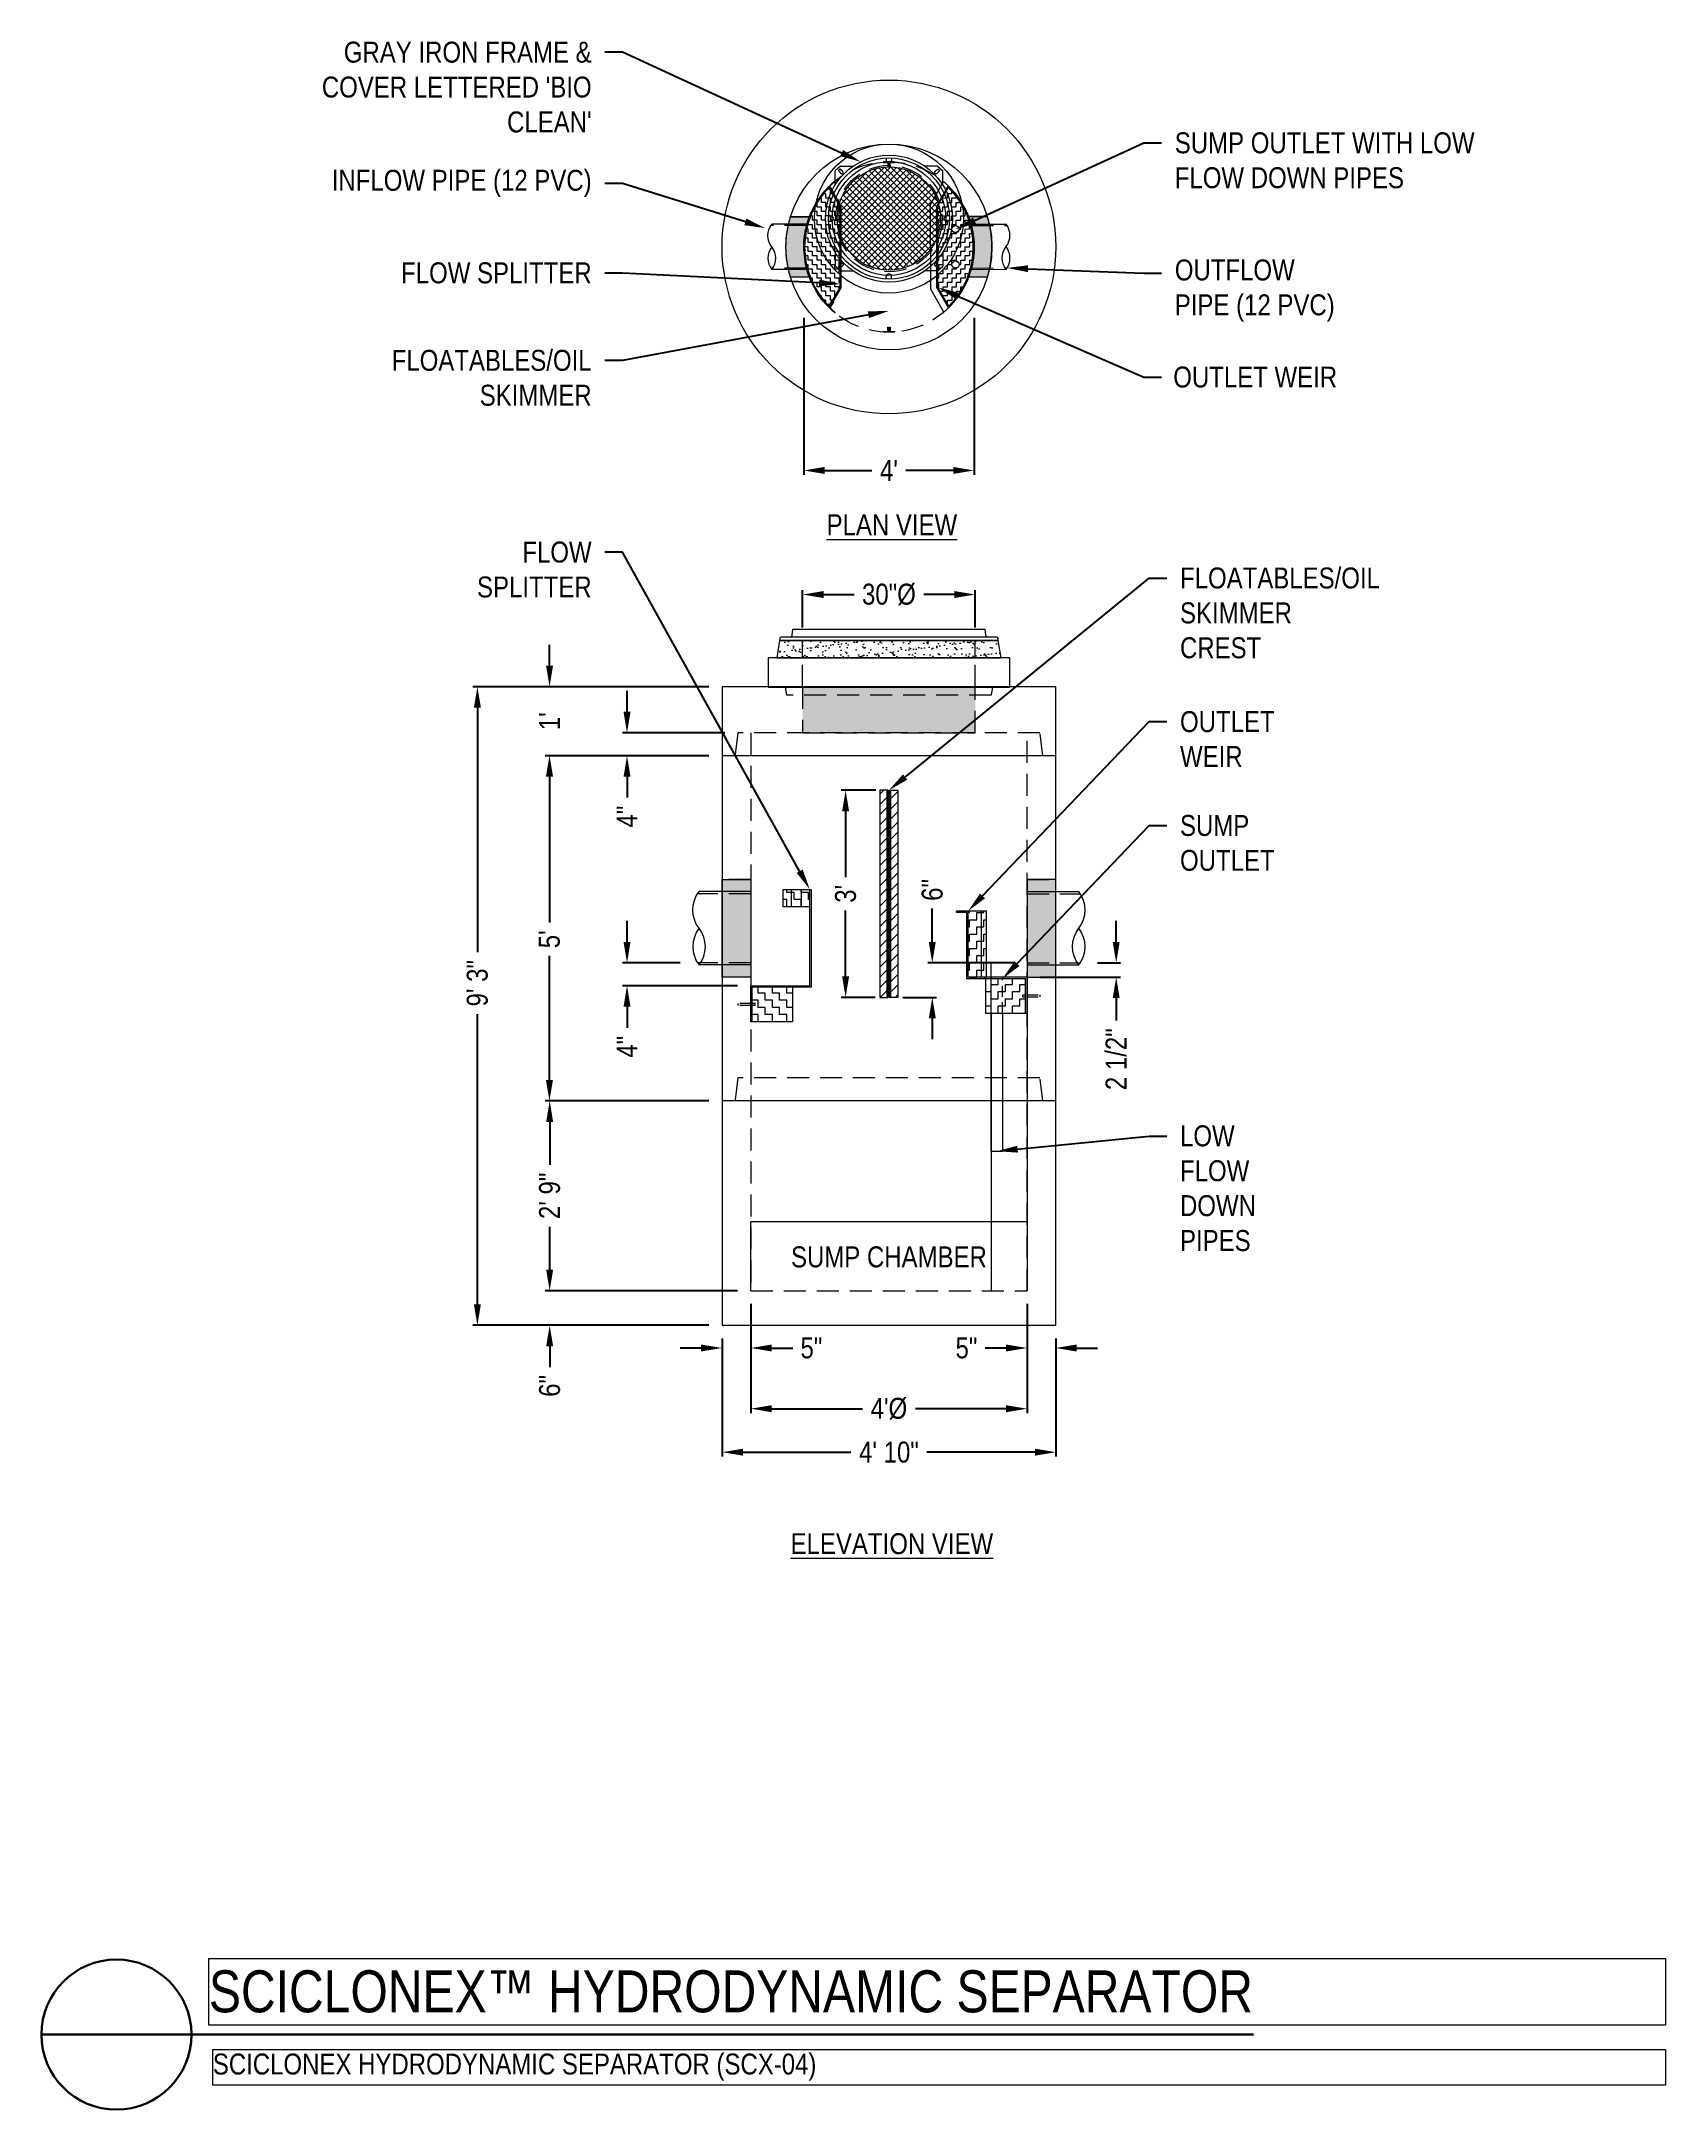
# Model space of a CAD drawing. Extents: x 16 to 201, y 6 to 241.
import ezdxf
from ezdxf import colors
from ezdxf.entities.mleader import LeaderData, LeaderLine
from ezdxf.math import Vec2, Vec3

# ---------------------------------------------------------------- set-up
doc = ezdxf.new("R2010")
doc.units = 0
doc.header["$LTSCALE"] = 10
doc.header["$MEASUREMENT"] = 0
doc.header["$PDMODE"] = 35
doc.linetypes.add('HIDDEN', pattern=[0.375, 0.25, -0.125])
doc.layers.get('0').update_dxf_attribs({"linetype": 'CONTINUOUS'})
doc.layers.get('Defpoints').update_dxf_attribs({"linetype": 'CONTINUOUS'})
for name, color, linetype, lineweight in [('CADdetails-1-ANNO', 41, 'CONTINUOUS', 5), ('CADdetails-2-HATCH', 8, 'CONTINUOUS', 5), ('CADdetails-3-FINE', 11, 'CONTINUOUS', 5), ('CADdetails-3-HIDDEN', 11, 'HIDDEN', 5), ('CADdetails-4-LIGHT', 3, 'CONTINUOUS', 13), ('CADdetails-5-MEDIUM', 4, 'CONTINUOUS', 18), ('CADdetails-6-HEAVY', 6, 'CONTINUOUS', 30)]:
    doc.layers.add(name, color=color, linetype=linetype, lineweight=lineweight)
doc.styles.add('CADdetails-DETAILTITLE', font='ARIALN.TTF', dxfattribs={"height": 4.77})
doc.styles.add('CADdetails-DIMENSIONS', font='ARIALN.TTF', dxfattribs={"height": 2.38})
doc.styles.add('CADdetails-NOTES', font='ARIALN.TTF', dxfattribs={"height": 2.38})
doc.dimstyles.new('CADdetails-DIM', dxfattribs={"dimtxt": 2.38, "dimasz": 2.38, "dimexe": 0.5, "dimexo": 1.5, "dimgap": 1, "dimtad": 1, "dimzin": 0, "dimdsep": 46, "dimtxsty": 'CADdetails-DIMENSIONS', "dimcen": 1, "dimclrd": 256, "dimclre": 256, "dimclrt": 256, "dimadec": 0, "dimazin": 0, "dimtfac": 1, "dimtofl": 0, "dimtmove": 0, "dimatfit": 3, "dimfxl": 1, "dimtolj": 1, "dimtzin": 0, "dimarcsym": 0})

msp = doc.modelspace()

# ---------------------------------------------------------------- texts
at = {"layer": 'CADdetails-1-ANNO', "char_height": 2.38, "attachment_point": 2, "style": 'CADdetails-NOTES'}
for s, insert in [('{\\LPLAN VIEW}', (112.9805511287522, 187.1511387510629)), ('{\\LELEVATION VIEW}', (112.9805511287522, 71.32338272534768))]:
    msp.add_mtext_dynamic_manual_height_columns(s, width=45.54414699758559, gutter_width=11.9, heights=[0], dxfattribs=dict(at, insert=insert))
at = {"layer": 'CADdetails-1-ANNO', "insert": (112.6450712873704, 103.9243438205437), "char_height": 2.38, "width": 45.54414699758559, "attachment_point": 2, "style": 'CADdetails-NOTES'}
msp.add_mtext('\\A1;SUMP CHAMBER', dxfattribs=at)

# ---------------------------------------------------------------- blocks, each defined once
blk = doc.blocks.new('*T2')
at = {"layer": 'Defpoints', "color": 8, "linetype": 'ByBlock', "lineweight": 0, "transparency": 16777216}
for p, q in [((0, 0), (165.2009069302456, 0)), ((0, 0), (0, -4)), ((165.2009069302456, 0), (165.2009069302456, -4)), ((0, -4), (165.2009069302456, -4))]:
    blk.add_line(p, q, dxfattribs=at)
at = {"layer": 'CADdetails-5-MEDIUM', "transparency": 16777216, "insert": (0.05999999999999517, -2), "char_height": 2.38, "width": 165.0809069302456, "attachment_point": 4, "style": 'CADdetails-NOTES'}
blk.add_mtext('SCICLONEX HYDRODYNAMIC SEPARATOR (SCX-04)', dxfattribs=at)
blk = doc.blocks.new('*T3')
at = {"layer": 'Defpoints', "color": 8, "linetype": 'ByBlock', "lineweight": 0, "transparency": 16777216}
for p, q in [((0, 0), (165.6523137842742, 0)), ((0, 0), (0, -7.557666929509107)), ((165.6523137842742, 0), (165.6523137842742, -7.557666929509107)), ((0, -7.557666929509107), (165.6523137842742, -7.557666929509107))]:
    blk.add_line(p, q, dxfattribs=at)
at = {"layer": 'CADdetails-6-HEAVY', "transparency": 16777216, "insert": (0.06000000000000938, -3.778833464754552), "char_height": 4.77, "width": 165.5323137842742, "attachment_point": 4, "style": 'CADdetails-DETAILTITLE'}
blk.add_mtext('SCICLONEX™ HYDRODYNAMIC SEPARATOR', dxfattribs=at)
blk = doc.blocks.new('*D6')
at = {"layer": 'CADdetails-1-ANNO', "lineweight": -2, "transparency": 16777216}
for p, q in [((96.94939471445876, 97.38004375448519), (96.94939471445876, 84.97332001512326)), ((128.3407478602829, 97.38004375448519), (128.3407478602829, 84.97332001512326)), ((99.32939471445876, 85.47332001512326), (109.6271040295264, 85.47332001512326)), ((125.9607478602829, 85.47332001512326), (115.6630385452153, 85.47332001512326))]:
    blk.add_line(p, q, dxfattribs=at)
at = {"layer": 'CADdetails-1-ANNO', "transparency": 16777216}
for points in [[(99.32939471445876, 85.86998668178992), (99.32939471445876, 85.0766533484566), (96.94939471445876, 85.47332001512326)], [(125.9607478602829, 85.86998668178992), (125.9607478602829, 85.0766533484566), (128.3407478602829, 85.47332001512326)]]:
    blk.add_solid(points, dxfattribs=at)
at = {"layer": 'Defpoints', "color": 0, "transparency": 16777216}
for p in [(96.94939471445876, 98.88004375448519), (128.3407478602829, 98.88004375448519), (128.3407478602829, 85.47332001512326)]:
    blk.add_point(p, dxfattribs=at)
at = {"layer": 'CADdetails-1-ANNO', "transparency": 16777216, "insert": (112.6450712873709, 85.47332001512326), "char_height": 2.38, "attachment_point": 5, "style": 'CADdetails-DIMENSIONS'}
blk.add_mtext("\\A1;4'%%C", dxfattribs=at)
blk = doc.blocks.new('*D18')
at = {"layer": 'CADdetails-1-ANNO', "lineweight": -2, "transparency": 16777216}
for p, q in [((117.5704072952758, 138.53727561515), (117.5704072952758, 142.3150791622169)), ((126.8407478602818, 136.15727561515), (117.0704072952758, 136.15727561515)), ((114.2268196028536, 132.2333564719215), (118.0704072952758, 132.2333564719215)), ((117.5704072952758, 129.8533564719215), (117.5704072952758, 127.4733564719215))]:
    blk.add_line(p, q, dxfattribs=at)
at = {"layer": 'CADdetails-1-ANNO', "transparency": 16777216}
for points in [[(117.1737406286091, 138.53727561515), (117.9670739619424, 138.53727561515), (117.5704072952758, 136.15727561515)], [(117.1737406286091, 129.8533564719215), (117.9670739619424, 129.8533564719215), (117.5704072952758, 132.2333564719215)]]:
    blk.add_solid(points, dxfattribs=at)
at = {"layer": 'Defpoints', "color": 0, "transparency": 16777216}
for p in [(128.3407478602818, 136.15727561515), (112.7268196028536, 132.2333564719215), (117.5704072952758, 132.2333564719215)]:
    blk.add_point(p, dxfattribs=at)
at = {"layer": 'CADdetails-1-ANNO', "transparency": 16777216, "insert": (117.5704072952758, 144.4441992167871), "char_height": 2.38, "attachment_point": 5, "rotation": 90, "style": 'CADdetails-DIMENSIONS'}
blk.add_mtext('\\A1;6"', dxfattribs=at)
blk = doc.blocks.new('*D7')
at = {"layer": 'CADdetails-1-ANNO', "lineweight": -2, "transparency": 16777216}
for p, q in [((82.87285752681397, 138.53727561515), (82.87285752681397, 140.9172756151499)), ((88.91962404850696, 136.15727561515), (82.37285752681397, 136.15727561515)), ((95.4493947144588, 133.5413295196648), (82.37285752681397, 133.5413295196648)), ((82.87285752681397, 131.1613295196648), (82.87285752681397, 128.7813295196648))]:
    blk.add_line(p, q, dxfattribs=at)
at = {"layer": 'CADdetails-1-ANNO', "transparency": 16777216}
for points in [[(82.47619086014731, 138.53727561515), (83.26952419348063, 138.53727561515), (82.87285752681397, 136.15727561515)], [(82.47619086014731, 131.1613295196648), (83.26952419348063, 131.1613295196648), (82.87285752681397, 133.5413295196648)]]:
    blk.add_solid(points, dxfattribs=at)
at = {"layer": 'Defpoints', "color": 0, "transparency": 16777216}
for p in [(90.41962404850696, 136.15727561515), (82.87285752681397, 133.5413295196648), (96.94939471445882, 133.5413295196648)]:
    blk.add_point(p, dxfattribs=at)
at = {"layer": 'CADdetails-1-ANNO', "transparency": 16777216, "insert": (82.872857526814, 126.6189284282595), "char_height": 2.38, "attachment_point": 5, "rotation": 90, "style": 'CADdetails-DIMENSIONS'}
blk.add_mtext('\\A1;4"', dxfattribs=at)
blk = doc.blocks.new('*D8')
at = {"layer": 'CADdetails-1-ANNO', "lineweight": -2, "transparency": 16777216}
for p, q in [((138.4775389802898, 138.53727561515), (138.4775389802898, 140.9172756151499)), ((129.8407478602818, 134.5223093054717), (138.9775389802898, 134.5223093054717)), ((136.3705185262336, 136.15727561515), (138.9775389802898, 136.15727561515)), ((138.4775389802898, 132.1423093054717), (138.4775389802898, 129.6160339042891))]:
    blk.add_line(p, q, dxfattribs=at)
at = {"layer": 'CADdetails-1-ANNO', "transparency": 16777216}
for points in [[(138.0808723136231, 138.53727561515), (138.8742056469565, 138.53727561515), (138.4775389802898, 136.15727561515)], [(138.0808723136231, 132.1423093054717), (138.8742056469565, 132.1423093054717), (138.4775389802898, 134.5223093054717)]]:
    blk.add_solid(points, dxfattribs=at)
at = {"layer": 'Defpoints', "color": 0, "transparency": 16777216}
for p in [(128.3407478602818, 134.5223093054717), (134.8705185262336, 136.15727561515), (138.4775389802898, 134.5223093054717)]:
    blk.add_point(p, dxfattribs=at)
at = {"layer": 'CADdetails-1-ANNO', "transparency": 16777216, "insert": (138.4775389802898, 125.2018865645892), "char_height": 2.38, "attachment_point": 5, "rotation": 90, "style": 'CADdetails-DIMENSIONS'}
blk.add_mtext('\\A1;2 1/2"', dxfattribs=at)
blk = doc.blocks.new('*D9')
at = {"layer": 'CADdetails-1-ANNO', "lineweight": -2, "transparency": 16777216}
for p, q in [((92.17946209510221, 167.548628760973), (65.36213932098232, 167.548628760973)), ((65.86213932098232, 165.168628760973), (65.86213932098234, 137.3609386139277)), ((65.86213932098234, 97.33612461125733), (65.86213932098234, 130.3168322019222)), ((92.17946209510221, 94.95612461125732), (65.36213932098235, 94.95612461125732))]:
    blk.add_line(p, q, dxfattribs=at)
at = {"layer": 'CADdetails-1-ANNO', "transparency": 16777216}
for points in [[(65.46547265431566, 165.168628760973), (66.25880598764898, 165.168628760973), (65.86213932098232, 167.548628760973)], [(65.46547265431568, 97.33612461125733), (66.258805987649, 97.33612461125733), (65.86213932098235, 94.95612461125732)]]:
    blk.add_solid(points, dxfattribs=at)
at = {"layer": 'Defpoints', "color": 0, "transparency": 16777216}
for p in [(93.67946209510221, 167.548628760973), (65.86213932098235, 94.95612461125732), (93.67946209510221, 94.95612461125732)]:
    blk.add_point(p, dxfattribs=at)
at = {"layer": 'CADdetails-1-ANNO', "transparency": 16777216, "insert": (65.86213932098237, 133.8388854079249), "char_height": 2.38, "attachment_point": 5, "rotation": 90, "style": 'CADdetails-DIMENSIONS'}
blk.add_mtext('\\A1;9\' 3"', dxfattribs=at)
blk = doc.blocks.new('*D10')
at = {"layer": 'CADdetails-1-ANNO', "lineweight": -2, "transparency": 16777216}
for p, q in [((92.17946209510221, 159.7007904745172), (73.55273944501224, 159.7007904745172)), ((74.05273944501224, 157.3207904745172), (74.05273944501224, 140.735412470728)), ((74.05273944501224, 122.8415990422385), (74.05273944501224, 136.9398599468535)), ((92.17946209510221, 120.4615990422385), (73.55273944501224, 120.4615990422385))]:
    blk.add_line(p, q, dxfattribs=at)
at = {"layer": 'CADdetails-1-ANNO', "transparency": 16777216}
for points in [[(73.65607277834557, 157.3207904745172), (74.4494061116789, 157.3207904745172), (74.05273944501224, 159.7007904745172)], [(73.65607277834557, 122.8415990422385), (74.4494061116789, 122.8415990422385), (74.05273944501224, 120.4615990422385)]]:
    blk.add_solid(points, dxfattribs=at)
at = {"layer": 'Defpoints', "color": 0, "transparency": 16777216}
for p in [(93.67946209510221, 159.7007904745172), (74.05273944501224, 120.4615990422385), (93.67946209510221, 120.4615990422385)]:
    blk.add_point(p, dxfattribs=at)
at = {"layer": 'CADdetails-1-ANNO', "transparency": 16777216, "insert": (74.05273944501226, 138.8376362087907), "char_height": 2.38, "attachment_point": 5, "rotation": 90, "style": 'CADdetails-DIMENSIONS'}
blk.add_mtext("\\A1;5'", dxfattribs=at)
blk = doc.blocks.new('*D11')
at = {"layer": 'CADdetails-1-ANNO', "lineweight": -2, "transparency": 16777216}
for p, q in [((92.17946209510221, 120.4615990422385), (73.57976647204042, 120.4615990422385)), ((74.07976647204042, 118.0815990422385), (74.07976647204042, 113.2091092564792)), ((74.07976647204042, 101.2600437544852), (74.07976647204042, 106.1325335402445)), ((95.4493947144588, 98.88004375448523), (73.57976647204042, 98.88004375448523))]:
    blk.add_line(p, q, dxfattribs=at)
at = {"layer": 'CADdetails-1-ANNO', "transparency": 16777216}
for points in [[(73.68309980537376, 118.0815990422385), (74.47643313870708, 118.0815990422385), (74.07976647204042, 120.4615990422385)], [(73.68309980537376, 101.2600437544852), (74.47643313870708, 101.2600437544852), (74.07976647204042, 98.88004375448523)]]:
    blk.add_solid(points, dxfattribs=at)
at = {"layer": 'Defpoints', "color": 0, "transparency": 16777216}
for p in [(74.07976647204042, 120.4615990422385), (93.67946209510221, 120.4615990422385), (96.94939471445882, 98.88004375448524)]:
    blk.add_point(p, dxfattribs=at)
at = {"layer": 'CADdetails-1-ANNO', "transparency": 16777216, "insert": (74.07976647204043, 109.6708213983618), "char_height": 2.38, "attachment_point": 5, "rotation": 90, "style": 'CADdetails-DIMENSIONS'}
blk.add_mtext('\\A1;2\' 9"', dxfattribs=at)
blk = doc.blocks.new('*D12')
at = {"layer": 'CADdetails-1-ANNO', "lineweight": -2, "transparency": 16777216}
for p, q in [((82.87285752681397, 164.6967365700025), (82.87285752681397, 167.0767365700025)), ((93.97969989548604, 162.3167365700025), (82.37285752681397, 162.3167365700025)), ((92.17946209510221, 159.7007904745172), (82.37285752681399, 159.7007904745172)), ((82.87285752681399, 157.3207904745172), (82.87285752681399, 154.9407904745172))]:
    blk.add_line(p, q, dxfattribs=at)
at = {"layer": 'CADdetails-1-ANNO', "transparency": 16777216}
for points in [[(82.47619086014731, 164.6967365700025), (83.26952419348063, 164.6967365700025), (82.87285752681397, 162.3167365700025)], [(82.47619086014733, 157.3207904745172), (83.26952419348065, 157.3207904745172), (82.87285752681399, 159.7007904745172)]]:
    blk.add_solid(points, dxfattribs=at)
at = {"layer": 'Defpoints', "color": 0, "transparency": 16777216}
for p in [(82.87285752681397, 162.3167365700025), (95.47969989548604, 162.3167365700025), (93.67946209510221, 159.7007904745172)]:
    blk.add_point(p, dxfattribs=at)
at = {"layer": 'CADdetails-1-ANNO', "transparency": 16777216, "insert": (82.87285752681402, 152.778389383112), "char_height": 2.38, "attachment_point": 5, "rotation": 90, "style": 'CADdetails-DIMENSIONS'}
blk.add_mtext('\\A1;4"', dxfattribs=at)
blk = doc.blocks.new('*D13')
at = {"layer": 'CADdetails-1-ANNO', "lineweight": -2, "transparency": 16777216}
for p, q in [((74.0797664720404, 101.2600437544852), (74.0797664720404, 103.6400437544852)), ((95.4493947144588, 98.88004375448523), (73.5797664720404, 98.88004375448523)), ((92.17946209510221, 94.95612461125732), (73.57976647204042, 94.95612461125732)), ((74.07976647204042, 92.57612461125733), (74.07976647204042, 90.19612461125733))]:
    blk.add_line(p, q, dxfattribs=at)
at = {"layer": 'CADdetails-1-ANNO', "transparency": 16777216}
for points in [[(73.68309980537374, 101.2600437544852), (74.47643313870707, 101.2600437544852), (74.0797664720404, 98.88004375448523)], [(73.68309980537376, 92.57612461125733), (74.47643313870708, 92.57612461125733), (74.07976647204042, 94.95612461125732)]]:
    blk.add_solid(points, dxfattribs=at)
at = {"layer": 'Defpoints', "color": 0, "transparency": 16777216}
for p in [(96.94939471445882, 98.88004375448524), (74.07976647204042, 94.95612461125732), (93.67946209510221, 94.95612461125732)]:
    blk.add_point(p, dxfattribs=at)
at = {"layer": 'CADdetails-1-ANNO', "transparency": 16777216, "insert": (74.07976647204042, 88.06700455668704), "char_height": 2.38, "attachment_point": 5, "rotation": 90, "style": 'CADdetails-DIMENSIONS'}
blk.add_mtext('\\A1;6"', dxfattribs=at)
blk = doc.blocks.new('*D14')
at = {"layer": 'CADdetails-1-ANNO', "lineweight": -2, "transparency": 16777216}
for p, q in [((74.06625295852574, 169.928628760973), (74.06625295852574, 172.308628760973)), ((92.17946209510221, 167.548628760973), (73.56625295852574, 167.548628760973)), ((92.17946209510221, 159.7007904745172), (73.56625295852575, 159.7007904745172)), ((74.06625295852575, 157.3207904745172), (74.06625295852575, 154.9407904745172))]:
    blk.add_line(p, q, dxfattribs=at)
at = {"layer": 'CADdetails-1-ANNO', "transparency": 16777216}
for points in [[(73.66958629185908, 169.928628760973), (74.4629196251924, 169.928628760973), (74.06625295852574, 167.548628760973)], [(73.66958629185909, 157.3207904745172), (74.46291962519241, 157.3207904745172), (74.06625295852575, 159.7007904745172)]]:
    blk.add_solid(points, dxfattribs=at)
at = {"layer": 'Defpoints', "color": 0, "transparency": 16777216}
for p in [(93.67946209510221, 167.548628760973), (74.06625295852575, 159.7007904745172), (93.67946209510221, 159.7007904745172)]:
    blk.add_point(p, dxfattribs=at)
at = {"layer": 'CADdetails-1-ANNO', "transparency": 16777216, "insert": (74.06625295852578, 163.6247096177451), "char_height": 2.38, "attachment_point": 5, "rotation": 90, "style": 'CADdetails-DIMENSIONS'}
blk.add_mtext("\\A1;1'", dxfattribs=at)
blk = doc.blocks.new('*D15')
at = {"layer": 'CADdetails-1-ANNO', "lineweight": -2, "transparency": 16777216}
for p, q in [((102.9605048913169, 209.4663621209095), (102.9605048913169, 191.6290096926016)), ((122.3296376834227, 209.4663621209083), (122.3296376834227, 191.6290096926016)), ((105.3405048913169, 192.1290096926016), (110.7083318603575, 192.1290096926016)), ((119.9496376834227, 192.1290096926016), (114.5818107143821, 192.1290096926016))]:
    blk.add_line(p, q, dxfattribs=at)
at = {"layer": 'CADdetails-1-ANNO', "transparency": 16777216}
for points in [[(105.3405048913169, 192.5256763592683), (105.3405048913169, 191.7323430259349), (102.9605048913169, 192.1290096926016)], [(119.9496376834227, 192.5256763592683), (119.9496376834227, 191.7323430259349), (122.3296376834227, 192.1290096926016)]]:
    blk.add_solid(points, dxfattribs=at)
at = {"layer": 'Defpoints', "color": 0, "transparency": 16777216}
for p in [(102.9605048913169, 210.9663621209095), (122.3296376834227, 210.9663621209083), (122.3296376834227, 192.1290096926016)]:
    blk.add_point(p, dxfattribs=at)
at = {"layer": 'CADdetails-1-ANNO', "transparency": 16777216, "insert": (112.6450712873698, 192.1290096926016), "char_height": 2.38, "attachment_point": 5, "style": 'CADdetails-DIMENSIONS'}
blk.add_mtext("\\A1;4'", dxfattribs=at)
blk = doc.blocks.new('*D16')
at = {"layer": 'CADdetails-1-ANNO', "lineweight": -2, "transparency": 16777216}
for p, q in [((111.1450712873697, 155.7768713312888), (107.2197352794651, 155.7768713312888)), ((107.7197352794651, 153.3968713312888), (107.7197352794651, 145.9028901635424)), ((107.7197352794651, 134.6133564719215), (107.7197352794651, 142.1073376396679)), ((111.0633229718859, 132.2333564719215), (107.2197352794651, 132.2333564719215))]:
    blk.add_line(p, q, dxfattribs=at)
at = {"layer": 'CADdetails-1-ANNO', "transparency": 16777216}
for points in [[(107.3230686127984, 153.3968713312888), (108.1164019461317, 153.3968713312888), (107.7197352794651, 155.7768713312888)], [(107.3230686127984, 134.6133564719215), (108.1164019461317, 134.6133564719215), (107.7197352794651, 132.2333564719215)]]:
    blk.add_solid(points, dxfattribs=at)
at = {"layer": 'Defpoints', "color": 0, "transparency": 16777216}
for p in [(112.6450712873697, 155.7768713312888), (107.7197352794651, 132.2333564719215), (112.5633229718859, 132.2333564719215)]:
    blk.add_point(p, dxfattribs=at)
at = {"layer": 'CADdetails-1-ANNO', "transparency": 16777216, "insert": (107.7197352794651, 144.0051139016051), "char_height": 2.38, "attachment_point": 5, "rotation": 90, "style": 'CADdetails-DIMENSIONS'}
blk.add_mtext("\\A1;3'", dxfattribs=at)
blk = doc.blocks.new('*D17')
at = {"layer": 'CADdetails-1-ANNO', "lineweight": -2, "transparency": 16777216}
for p, q in [((93.67946209510218, 93.4561246112573), (93.67946209510218, 80.02927762440522)), ((131.6106804796383, 93.4561246112573), (131.6106804796383, 80.02927762440522)), ((96.05946209510218, 80.52927762440522), (108.3258966625408, 80.52927762440522)), ((129.2306804796383, 80.52927762440522), (116.9642459121997, 80.52927762440522))]:
    blk.add_line(p, q, dxfattribs=at)
at = {"layer": 'CADdetails-1-ANNO', "transparency": 16777216}
for points in [[(96.05946209510218, 80.92594429107189), (96.05946209510218, 80.13261095773856), (93.67946209510218, 80.52927762440522)], [(129.2306804796383, 80.92594429107189), (129.2306804796383, 80.13261095773856), (131.6106804796383, 80.52927762440522)]]:
    blk.add_solid(points, dxfattribs=at)
at = {"layer": 'Defpoints', "color": 0, "transparency": 16777216}
for p in [(93.67946209510218, 94.9561246112573), (131.6106804796383, 94.9561246112573), (131.6106804796383, 80.52927762440522)]:
    blk.add_point(p, dxfattribs=at)
at = {"layer": 'CADdetails-1-ANNO', "transparency": 16777216, "insert": (112.6450712873703, 80.52927762440522), "char_height": 2.38, "attachment_point": 5, "style": 'CADdetails-DIMENSIONS'}
blk.add_mtext('\\A1;4\' 10"', dxfattribs=at)
blk = doc.blocks.new('*D4')
at = {"layer": 'CADdetails-1-ANNO', "lineweight": -2, "transparency": 16777216}
for p, q in [((91.29946209510219, 92.37336807440312), (88.91946209510218, 92.37336807440312)), ((93.67946209510218, 93.4561246112573), (93.67946209510218, 91.87336807440312)), ((96.94939471445876, 93.4561246112573), (96.94939471445876, 91.87336807440312)), ((99.32939471445876, 92.37336807440312), (101.7093947144588, 92.37336807440312))]:
    blk.add_line(p, q, dxfattribs=at)
at = {"layer": 'CADdetails-1-ANNO', "transparency": 16777216}
for points in [[(91.29946209510219, 92.77003474106978), (91.29946209510219, 91.97670140773646), (93.67946209510218, 92.37336807440312)], [(99.32939471445876, 92.77003474106978), (99.32939471445876, 91.97670140773646), (96.94939471445876, 92.37336807440312)]]:
    blk.add_solid(points, dxfattribs=at)
at = {"layer": 'Defpoints', "color": 0, "transparency": 16777216}
for p in [(93.67946209510218, 94.9561246112573), (96.94939471445876, 94.9561246112573), (96.94939471445876, 92.37336807440312)]:
    blk.add_point(p, dxfattribs=at)
at = {"layer": 'CADdetails-1-ANNO', "transparency": 16777216, "insert": (103.8328326407889, 92.37336807440312), "char_height": 2.38, "attachment_point": 5, "style": 'CADdetails-DIMENSIONS'}
blk.add_mtext('\\A1;5"', dxfattribs=at)
blk = doc.blocks.new('*D5')
at = {"layer": 'CADdetails-1-ANNO', "lineweight": -2, "transparency": 16777216}
for p, q in [((125.9607478602829, 92.37336807440312), (123.5807478602829, 92.37336807440312)), ((128.3407478602829, 93.4561246112573), (128.3407478602829, 91.87336807440312)), ((131.6106804796383, 93.4561246112573), (131.6106804796383, 91.87336807440312)), ((133.9906804796383, 92.37336807440312), (136.3706804796383, 92.37336807440312))]:
    blk.add_line(p, q, dxfattribs=at)
at = {"layer": 'CADdetails-1-ANNO', "transparency": 16777216}
for points in [[(125.9607478602829, 92.77003474106978), (125.9607478602829, 91.97670140773646), (128.3407478602829, 92.37336807440312)], [(133.9906804796383, 92.77003474106978), (133.9906804796383, 91.97670140773646), (131.6106804796383, 92.37336807440312)]]:
    blk.add_solid(points, dxfattribs=at)
at = {"layer": 'Defpoints', "color": 0, "transparency": 16777216}
for p in [(128.3407478602829, 94.9561246112573), (131.6106804796383, 94.9561246112573), (128.3407478602829, 92.37336807440312)]:
    blk.add_point(p, dxfattribs=at)
at = {"layer": 'CADdetails-1-ANNO', "transparency": 16777216, "insert": (121.4573099339528, 92.37336807440312), "char_height": 2.38, "attachment_point": 5, "style": 'CADdetails-DIMENSIONS'}
blk.add_mtext('\\A1;5"', dxfattribs=at)
blk = doc.blocks.new('*D19')
at = {"layer": 'CADdetails-1-ANNO', "lineweight": -2, "transparency": 16777216}
for p, q in [((102.8352734293005, 174.2805209519432), (102.8352734293005, 178.5232775789293)), ((105.2152734293005, 178.0232775789293), (108.6854942068791, 178.0232775789293)), ((120.0748691454399, 178.0232775789293), (116.6046483678613, 178.0232775789293)), ((122.4548691454399, 174.2805209519432), (122.4548691454399, 178.5232775789293))]:
    blk.add_line(p, q, dxfattribs=at)
at = {"layer": 'CADdetails-1-ANNO', "transparency": 16777216}
for points in [[(105.2152734293005, 178.419944245596), (105.2152734293005, 177.6266109122626), (102.8352734293005, 178.0232775789293)], [(120.0748691454399, 178.419944245596), (120.0748691454399, 177.6266109122626), (122.4548691454399, 178.0232775789293)]]:
    blk.add_solid(points, dxfattribs=at)
at = {"layer": 'Defpoints', "color": 0, "transparency": 16777216}
for p in [(122.4548691454399, 178.0232775789293), (102.8352734293005, 172.7805209519432), (122.4548691454399, 172.7805209519432)]:
    blk.add_point(p, dxfattribs=at)
at = {"layer": 'CADdetails-1-ANNO', "transparency": 16777216, "insert": (112.6450712873702, 178.0232775789293), "char_height": 2.38, "attachment_point": 5, "style": 'CADdetails-DIMENSIONS'}
blk.add_mtext('\\A1;30"%%C', dxfattribs=at)

# ---------------------------------------------------------------- dimensions: what is measured, and where the dimension line sits
at = {"layer": 'CADdetails-1-ANNO'}
for base, p1, p2, angle, text, picture, middle in [((122.3296376834227, 192.1290096926016), (102.9605048913169, 210.9663621209095), (122.3296376834227, 210.9663621209083), 180, "4'", '*D15', (112.6450712873698, 192.1290096926016)), ((74.06625295852575, 159.7007904745172), (93.67946209510218, 167.5486287609729), (93.67946209510218, 159.7007904745172), 90, "1'", '*D14', (74.06625295852578, 163.6247096177451)), ((65.86213932098235, 94.95612461125732), (93.67946209510218, 167.5486287609729), (93.67946209510218, 94.9561246112573), 90, '9\' 3"', '*D9', (65.86213932098237, 133.8388854079249)), ((82.87285752681397, 162.3167365700025), (93.67946209510218, 159.7007904745172), (95.47969989548601, 162.3167365700024), 90, '4"', '*D12', (82.87285752681402, 152.778389383112)), ((74.05273944501224, 120.4615990422385), (93.67946209510218, 159.7007904745172), (93.67946209510218, 120.4615990422385), 90, "5'", '*D10', (74.05273944501226, 138.8376362087907)), ((117.5704072952758, 132.2333564719215), (128.3407478602817, 136.15727561515), (112.7268196028536, 132.2333564719215), 90, '6"', '*D18', (117.5704072952758, 144.4441992167871)), ((82.87285752681397, 133.5413295196648), (90.41962404850693, 136.1572756151499), (96.94939471445876, 133.5413295196647), 270, '4"', '*D7', (82.872857526814, 126.6189284282595)), ((138.4775389802898, 134.5223093054717), (134.8705185262335, 136.1572756151499), (128.3407478602817, 134.5223093054716), 270, '2 1/2"', '*D8', (138.4775389802898, 125.2018865645892)), ((74.07976647204042, 94.95612461125732), (96.94939471445876, 98.88004375448519), (93.67946209510218, 94.9561246112573), 90, '6"', '*D13', (74.07976647204042, 88.06700455668704))]:
    dim = msp.add_linear_dim(base=base, p1=p1, p2=p2, angle=angle, text=text, dimstyle='CADdetails-DIM', override={"dimtad": 0}, dxfattribs=at)
    dim.commit()
    dim.dimension.update_dxf_attribs({"geometry": picture, "text_midpoint": middle, "dimtype": 160})
for base, p1, p2, text, picture, middle in [((122.4548691454399, 178.0232775789293), (102.8352734293005, 172.7805209519432), (122.4548691454399, 172.7805209519432), '30"%%C', '*D19', (112.6450712873702, 178.0232775789293)), ((131.6106804796383, 80.52927762440522), (93.67946209510218, 94.9561246112573), (131.6106804796383, 94.9561246112573), '4\' 10"', '*D17', (112.6450712873703, 80.52927762440522))]:
    dim = msp.add_linear_dim(base=base, p1=p1, p2=p2, text=text, dimstyle='CADdetails-DIM', override={"dimtad": 0}, dxfattribs=at)
    dim.commit()
    dim.dimension.update_dxf_attribs({"geometry": picture, "text_midpoint": middle, "dimtype": 160})
for base, p1, p2, angle, text, override, picture, middle in [((107.7197352794651, 132.2333564719215), (112.6450712873696, 155.7768713312887), (112.5633229718858, 132.2333564719215), 90, "3'", {"dimtad": 0, "dimtxsty": 'CADdetails-DIMENSIONS'}, '*D16', (107.7197352794651, 144.0051139016051)), ((74.07976647204042, 120.4615990422385), (96.94939471445876, 98.88004375448519), (93.67946209510218, 120.4615990422385), 270, '2\' 9"', {"dimtad": 0}, '*D11', (74.07976647204043, 109.6708213983618)), ((128.3407478602829, 85.47332001512326), (96.94939471445876, 98.88004375448519), (128.3407478602829, 98.88004375448519), 180, "4'%%C", {"dimtad": 0}, '*D6', (112.6450712873709, 85.47332001512326))]:
    dim = msp.add_linear_dim(base=base, p1=p1, p2=p2, angle=angle, text=text, dimstyle='CADdetails-DIM', override=override, dxfattribs=at)
    dim.commit()
    dim.dimension.update_dxf_attribs({"geometry": picture, "text_midpoint": middle})
for base, p1, p2, picture, middle in [((96.94939471445876, 92.37336807440312), (93.67946209510218, 94.9561246112573), (96.94939471445876, 94.9561246112573), '*D4', (103.8328326407889, 92.37336807440312)), ((128.3407478602829, 92.37336807440312), (131.6106804796383, 94.9561246112573), (128.3407478602829, 94.9561246112573), '*D5', (121.4573099339528, 92.37336807440312))]:
    dim = msp.add_linear_dim(base=base, p1=p1, p2=p2, text='5"', dimstyle='CADdetails-DIM', override={"dimtad": 0}, dxfattribs=at)
    dim.commit()
    dim.dimension.update_dxf_attribs({"geometry": picture, "text_midpoint": middle})

# ---------------------------------------------------------------- hatches: boundary and pattern name
at = {"layer": 'CADdetails-2-HATCH'}
h = msp.add_hatch(dxfattribs=at)
h.set_pattern_fill('ANSI37', color=256, scale=4.035235998354909)
h.set_pattern_definition([(45, (239.8191092409424, -292.6906955470872), (-0.3566678422656031, 0.3566678422656031), []), (135, (239.8191092409424, -292.6906955470872), (-0.3566678422656031, -0.3566678422656031), [])])
edge = h.paths.add_edge_path()
edge.add_arc((112.6450712873702, 220.7634392076065), 5.876312422604338, 0, 360)
h = msp.add_hatch(dxfattribs=at)
h.set_pattern_fill('ZIGZAG', color=256, scale=4.035235998354909, angle=90)
h.set_pattern_definition([(90, (102.9605048913184, 217.5352504089225), (-0.5044044997943636, 0.5044044997943636), [0.5044044997943636, -0.5044044997943636]), (180, (102.9605048913184, 218.0396549087169), (-0.5044044997943636, -0.5044044997943636), [0.5044044997943636, -0.5044044997943636])])
h.paths.add_polyline_path([(107.0966217896322, 222.1487408513549), (106.22207444987, 223.6635012774472, 0.001481579942215983), (106.185869506156, 223.6253291794861), (105.8184798362228, 224.2616667539865, 0.4098904830606848), (105.8184798362228, 210.8088340638587), (106.185869506156, 211.4451716383589, 0.001481579942215852), (106.22207444987, 211.4069995403979), (107.0966217896322, 212.9217599664901)])
h = msp.add_hatch(dxfattribs=at)
h.set_pattern_fill('ZIGZAG', color=256, scale=4.035235998354909, angle=0.1440565112110546)
h.set_pattern_definition([(0.1440565112110546, (122.329607072919, 217.5595999053357), (0.503134702559122, 0.5056711084354617), [0.504404499794364, -0.504404499794364]), (90.14405651121093, (122.8340099784163, 217.5608681082739), (-0.5056711084354616, 0.503134702559122), [0.5044044997943639, -0.5044044997943639])])
h.paths.add_polyline_path([(119.4178371863047, 224.315860246265), (118.1819037436007, 222.1626765015802), (118.2051027520817, 212.9357247809053), (119.4518478526424, 210.7887831497944, 0.4130802171704735)])
h.paths.add_polyline_path([(120.6095656579131, 219.5718850749846, -1), (119.8025184582421, 219.5718850749846, -1)], flags=16)
h.paths.add_polyline_path([(120.6197112814185, 215.5366618310063, -1), (119.8126640817475, 215.5366618310063, -1)], flags=16)
h = msp.add_hatch(color=256, dxfattribs=at)
h.dxf.hatch_style = 1
edge = h.paths.add_edge_path()
edge.add_arc((112.6450712873702, 217.5352504089225), 11.7021843952293, 162.9561533849017, 197.0438466150983, ccw=False)
edge.add_line((101.456838249437, 220.9652010075242), (103.5882360139047, 220.9652010075242))
edge.add_arc((112.6450712873702, 217.5352504089225), 9.684566396051833, 159.2576200455129, 200.7423799544871)
edge.add_line((103.5882360139047, 214.1052998103208), (101.456838249437, 214.1052998103208))
h = msp.add_hatch(color=256, dxfattribs=at)
h.dxf.hatch_style = 1
edge = h.paths.add_edge_path()
edge.add_arc((112.6450712873706, 217.5352504089218), 11.70218439522919, 343.1002098961127, 377.1879031263093)
edge.add_line((123.8246451821044, 220.9933202682699), (121.6932541544545, 220.9879613848571))
edge.add_arc((112.6450712873706, 217.5352504089218), 9.684566396051757, -20.598323443276513, 20.886436465697784, ccw=False)
edge.add_line((121.7105017144136, 214.128081870094), (123.8418927420635, 214.1334407535068))
h = msp.add_hatch(dxfattribs=at)
h.set_pattern_fill('AR-SAND', color=256, scale=0.6539865238713118)
h.set_pattern_definition([(37.50000000000001, (112.6450712873704, 162.9707230938737), (-0.04119680729708335, 1.260116778809535), [0, -0.9940595162843939, 0, -1.11177709058123, 0, -1.062728101290882]), (7.499999999999999, (112.6450712873704, 162.9707230938737), (1.157410115506464, 1.845645495056699), [0, -0.5362689495744758, 0, -0.8959615377036972, 0, -0.3433429250324388]), (327.5, (111.8406678630086, 162.9707230938737), (2.036606811008996, 0.003700944751041355), [0, -0.326993261935656, 0, -1.177175742968362, 0, -1.536868331097583]), (317.5, (111.8406678630086, 162.9707230938737), (1.965966288441304, 0.5739879917981396), [0, -0.163496630967828, 0, -0.771704098168148, 0, -0.8828818072262713])])
h.paths.add_polyline_path([(99.89233407187962, 170.8185613803293), (125.3978085028608, 170.8185613803294), (125.0708152409252, 172.7805209519432), (100.2193273338152, 172.7805209519432)])
h = msp.add_hatch(color=256, dxfattribs=at)
h.dxf.hatch_style = 1
h.paths.add_polyline_path([(122.4548691454399, 162.3167365700024), (122.4548691454399, 167.5486287609729), (102.8352734293005, 167.5486287609729), (102.8352734293005, 162.3167365700024)])
h = msp.add_hatch(dxfattribs=at)
h.set_pattern_fill('ANSI31', color=256, scale=6.539865238713118)
h.set_pattern_definition([(45, (112.5633229718858, 140.0811947583772), (-0.5780478822925282, 0.5780478822925282), [])])
h.paths.add_polyline_path([(111.6232173438208, 155.7768713312887), (111.6232173438208, 132.2333564719215), (112.5633229718858, 132.2333564719215), (112.5633229718858, 155.7768713312887)])
h = msp.add_hatch(dxfattribs=at)
h.set_pattern_fill('ANSI31', color=256, scale=6.539865238713118)
h.set_pattern_definition([(45, (-233.1642647187836, 23.82686240214629), (-0.5780478822925282, 0.5780478822925282), [])])
h.paths.add_polyline_path([(113.6669252309186, 155.7768713312887), (113.6669252309186, 132.2333564719215), (112.7268196028536, 132.2333564719215), (112.7268196028536, 155.7768713312887)])
h = msp.add_hatch(color=256, dxfattribs=at)
h.dxf.hatch_style = 1
h.paths.add_polyline_path([(96.94939471445876, 134.5223093054716), (93.67946209510218, 134.5223093054716), (93.67946209510218, 145.640080211284), (96.94939471445876, 145.640080211284)])
h = msp.add_hatch(dxfattribs=at)
h.set_pattern_fill('ZIGZAG', color=256, scale=6.539865238713118, angle=90)
h.set_pattern_definition([(90, (96.94939471445876, 133.5413295196647), (-0.8174831548391398, 0.8174831548391398), [0.8174831548391398, -0.8174831548391398]), (180, (96.94939471445876, 134.3588126745038), (-0.8174831548391398, -0.8174831548391397), [0.8174831548391398, -0.8174831548391398])])
h.paths.add_polyline_path([(101.676515842248, 133.3778328886969), (97.1128913454266, 133.3778328886969), (97.1128913454266, 131.5384957903088), (97.4398846073622, 131.5384957903088), (97.4398846073622, 131.2932508438571), (97.1128913454266, 131.2932508438571), (97.1128913454266, 129.453913745469), (101.6765158422479, 129.453913745469)])
h.paths.add_polyline_path([(101.5562804840429, 144.4956037945091), (100.6291557303518, 144.4956037945091), (100.6291557303518, 142.5336442228952), (101.5562804840429, 142.5336442228952)])
h.paths.add_polyline_path([(102.671526490947, 144.4956037945091), (101.5562804840429, 144.4956037945091), (101.5562804840429, 142.5336442228952), (102.671526490947, 142.5336442228952)])
h.paths.add_polyline_path([(103.6527565841397, 144.4956037945092), (102.671526490947, 144.4956037945091), (102.671526490947, 142.5336442228952), (103.6527565841397, 142.5336442228952)])
h = msp.add_hatch(color=256, dxfattribs=at)
h.dxf.hatch_style = 1
h.paths.add_polyline_path([(128.3407478602817, 134.5223093054717), (131.6106804796383, 134.5223093054717), (131.6106804796383, 145.640080211284), (128.3407478602817, 145.640080211284)])
h = msp.add_hatch(dxfattribs=at)
h.set_pattern_fill('ZIGZAG', color=256, scale=6.539865238713118)
h.set_pattern_definition([(0, (128.3407478602817, 134.5223093054716), (0.8174831548391398, 0.8174831548391398), [0.8174831548391398, -0.8174831548391398]), (90, (129.1582310151209, 134.5223093054716), (-0.8174831548391397, 0.8174831548391398), [0.8174831548391398, -0.8174831548391398])])
h.paths.add_polyline_path([(123.1233951095157, 142.0431543299917), (121.6373859906009, 142.0431543299917), (121.6373859906009, 134.5223093054716), (123.1233951095156, 134.5223093054716)])
h.paths.add_polyline_path([(123.7338620906977, 142.0431543299917), (123.1233951095157, 142.0431543299917), (123.1233951095156, 134.5223093054716), (123.7338620906977, 134.5223093054716)])
h.paths.add_polyline_path([(128.177251229314, 134.3588126745038), (123.6136267324925, 134.3588126745038), (123.6136267324926, 130.4348935312759), (128.177251229314, 130.4348935312759), (128.177251229314, 132.274230629664), (127.8502579673783, 132.274230629664), (127.8502579673783, 132.5194755761158), (128.177251229314, 132.5194755761158)])
at = {"layer": 'CADdetails-3-FINE'}
h = msp.add_hatch(color=256, dxfattribs=at)
h.dxf.hatch_style = 1
h.paths.add_polyline_path([(112.5189701624216, 227.1441561300052), (112.5189701624216, 226.6397516302108), (112.5946308373907, 226.6397516302108), (112.5946308373907, 227.1441561300052), (112.6955117373496, 227.1441561300052), (112.6955117373496, 226.6397516302108), (112.7711724123187, 226.6397516302108), (112.7711724123187, 227.1441561300052), (113.2755769121131, 227.1441561300052), (113.2755769121131, 227.2198168049744), (112.0145656626272, 227.2198168049744), (112.0145656626272, 227.1441561300052)])
h = msp.add_hatch(color=256, dxfattribs=at)
h.dxf.hatch_style = 1
h.paths.add_polyline_path([(112.5189701624227, 207.92634468784), (112.5189701624227, 208.4307491876343), (112.5946308373918, 208.4307491876343), (112.5946308373918, 207.92634468784), (112.6955117373508, 207.92634468784), (112.6955117373508, 208.4307491876343), (112.7711724123199, 208.4307491876343), (112.7711724123199, 207.92634468784), (113.2755769121143, 207.92634468784), (113.2755769121143, 207.8506840128708), (112.0145656626284, 207.8506840128708), (112.0145656626284, 207.92634468784)])

# ---------------------------------------------------------------- linework, layer by layer
msp.add_line((98.91135428607264, 167.5486287609729), (126.3787882886678, 167.5486287609729))
at = {"layer": 'CADdetails-1-ANNO'}
msp.add_circle((120.2111387842856, 219.5528684081), 0.403523599835491, dxfattribs=at)
at = {"layer": 'CADdetails-2-HATCH'}
msp.add_lwpolyline([(99.89233407187962, 170.8185613803293), (125.3978085028608, 170.8185613803294), (125.0708152409252, 172.7805209519432), (100.2193273338152, 172.7805209519432)], close=True, dxfattribs=at)
at = {"layer": 'CADdetails-3-FINE'}
for p, q in [((105.230995730912, 223.7660055736409), (105.2578363876588, 223.7195161924469)), ((105.7923226207218, 224.3069723802186), (106.185869506156, 223.6253291794861)), ((106.22207444987, 223.6635012774472), (105.803051429998, 224.3892704374065)), ((107.0966217896322, 222.1487408513549), (105.8552785944229, 224.2988103350873)), ((105.8772392042096, 224.4625352430893), (106.2949700404132, 223.7390042108964)), ((107.1975026895911, 222.1757718070307), (105.8772392042096, 224.4625352430894)), ((106.3316590454919, 223.7763378899799), (105.9405494361661, 224.4537596046606)), ((106.5167511453625, 224.9689624683076), (106.4911819448962, 225.013249622624)), ((117.37431539248, 222.3768943387798), (118.8589976474449, 224.9634362891439)), ((118.0809551997105, 222.1894537312302), (119.3954649993063, 224.4795294221394)), ((118.1819037436007, 222.1626765015802), (119.4178371863047, 224.315860246265)), ((107.0966217896322, 212.9217599664901), (107.0966217896322, 222.1487408513549)), ((107.1975026895911, 212.8947290108144), (107.1975026895911, 222.1757718070307)), ((117.3986018056111, 212.7174486943035), (117.37431539248, 222.3768943387798)), ((118.1042901337729, 212.90844027008), (118.0809551997105, 222.1894537312302)), ((118.2051027520817, 212.9357247809053), (118.1819037436007, 222.1626765015802)), ((105.8552785944229, 210.7716904827578), (107.0966217896322, 212.9217599664901)), ((105.8772392042096, 210.6079655747557), (107.1975026895911, 212.8947290108144)), ((118.8962717150982, 210.138405169774), (117.3986018056111, 212.7174486943035)), ((119.4302989588916, 210.6250035446519), (118.1042901337729, 212.90844027008)), ((119.4518478526424, 210.7887831497943), (118.2051027520817, 212.9357247809053)), ((105.230995730912, 211.3044952442042), (105.2578363876588, 211.3509846253982)), ((105.7923226207218, 210.7635284376265), (106.185869506156, 211.4451716383589)), ((106.22207444987, 211.4069995403979), (105.803051429998, 210.6812303804386)), ((105.8772392042096, 210.6079655747557), (106.2949700404132, 211.3314966069487)), ((106.3316590454919, 211.2941629278652), (105.9405494361661, 210.6167412131846)), ((106.5167511453625, 210.1015383495375), (106.4911819448962, 210.0572511952211)), ((112.6450712873696, 155.7768713312887), (112.6450712873703, 132.2333564719221)), ((100.6291557303518, 142.5336442228952), (100.6291557303518, 144.4956037945091)), ((100.6291557303518, 144.4956037945091), (103.8162532151075, 144.4956037945092)), ((101.5562804840429, 142.5336442228952), (101.5562804840429, 144.4956037945092)), ((102.671526490947, 144.4956037945092), (102.671526490947, 142.5336442228952)), ((103.6527565841397, 133.5413295196647), (103.6527565841397, 144.4956037945092)), ((103.8162532151075, 144.4956037945092), (103.8162532151075, 133.3778328886969)), ((103.6527565841397, 142.5336442228952), (100.6291557303518, 142.5336442228952)), ((123.7338620906977, 142.0431543299917), (120.3294129428582, 142.0431543299918)), ((121.473889359633, 141.8796576990239), (120.3294129428582, 141.8796576990239)), ((121.473889359633, 141.8796576990239), (121.473889359633, 134.3588126745038)), ((123.7338620906977, 142.0431543299918), (121.6373859906009, 142.0431543299917)), ((121.6373859906009, 134.5223093054716), (121.6373859906009, 142.0431543299917)), ((123.1233951095157, 142.0431543299917), (123.1233951095156, 134.5223093054716)), ((123.7338620906977, 134.5223093054717), (123.7338620906977, 142.0431543299917)), ((121.473889359633, 134.3588126745038), (128.177251229314, 134.3588126745038)), ((128.3407478602817, 134.5223093054716), (121.6373859906009, 134.5223093054716)), ((123.6136267324925, 134.3588126745038), (123.6136267324926, 130.4348935312759)), ((128.177251229314, 130.4348935312759), (128.177251229314, 134.3588126745038)), ((128.3407478602817, 130.4348935312759), (128.3407478602817, 134.5223093054716)), ((96.94939471445876, 129.453913745469), (96.94939471445876, 133.5413295196647)), ((96.94939471445876, 133.5413295196647), (103.6527565841397, 133.5413295196647)), ((103.8162532151075, 133.3778328886969), (97.1128913454266, 133.3778328886969)), ((97.1128913454266, 129.453913745469), (97.1128913454266, 133.3778328886969)), ((101.676515842248, 133.3778328886969), (101.6765158422479, 129.453913745469)), ((127.8502579673783, 132.5194755761158), (128.177251229314, 132.5194755761158)), ((127.8502579673783, 132.274230629664), (127.8502579673783, 132.5194755761158)), ((127.8502579673783, 132.274230629664), (128.177251229314, 132.274230629664)), ((129.8122175389922, 132.5194755761158), (129.8122175389922, 132.274230629664)), ((95.47792503574836, 131.5384957903088), (95.47792503574836, 131.2932508438571)), ((101.6765158422479, 129.453913745469), (96.94939471445876, 129.453913745469)), ((97.4398846073622, 131.5384957903088), (97.1128913454266, 131.5384957903088)), ((97.4398846073622, 131.2932508438571), (97.1128913454266, 131.2932508438571)), ((97.4398846073622, 131.2932508438571), (97.4398846073622, 131.5384957903088)), ((123.6136267324926, 130.4348935312759), (128.3407478602817, 130.4348935312759))]:
    msp.add_line(p, q, dxfattribs=at)
for points in [[(112.5189701624216, 227.1441561300052), (112.5189701624216, 226.6397516302108), (112.5946308373907, 226.6397516302108), (112.5946308373907, 227.1441561300052), (112.6955117373496, 227.1441561300052), (112.6955117373496, 226.6397516302108), (112.7711724123187, 226.6397516302108), (112.7711724123187, 227.1441561300052), (113.2755769121131, 227.1441561300052), (113.2755769121131, 227.2198168049744), (112.0145656626272, 227.2198168049744), (112.0145656626272, 227.1441561300052)], [(112.5189701624227, 207.92634468784), (112.5189701624227, 208.4307491876343), (112.5946308373918, 208.4307491876343), (112.5946308373918, 207.92634468784), (112.6955117373508, 207.92634468784), (112.6955117373508, 208.4307491876343), (112.7711724123199, 208.4307491876343), (112.7711724123199, 207.92634468784), (113.2755769121143, 207.92634468784), (113.2755769121143, 207.8506840128708), (112.0145656626284, 207.8506840128708), (112.0145656626284, 207.92634468784)]]:
    msp.add_lwpolyline(points, close=True, dxfattribs=at)
msp.add_lwpolyline([(120.3294129428582, 141.8796576990239), (120.3294129428582, 142.0431543299917)], dxfattribs=at)
for centre in [(120.2060420580776, 219.5718850749846), (120.216187681583, 215.5366618310063)]:
    msp.add_circle(centre, 0.403523599835491, dxfattribs=at)
for centre, radius, start, end in [((112.6450712873702, 217.5352504089225), 9.684566396051771, 134.3329332689765, 225.6670667310235), ((112.6450712873702, 217.5352504089225), 9.583685496092897, 135.1108969114086, 224.8891030885914), ((112.6450712873699, 217.5352504089225), 9.684566396051688, 134.9497987018182, 139.9564599663001), ((112.6450712873702, 217.5352504089224), 9.634125946072384, 135.3407422617338, 140.0654225959823), ((112.6450712873703, 217.5352504089225), 9.684566396051892, 129.4520780431141, 134.3329332689765), ((112.6450712873702, 217.5352504089224), 9.634125946072425, 129.50202286815, 134.1000854764176), ((112.6450712873711, 217.5352504089223), 8.877519196381636, 136.3452524497439, 136.6848053120986), ((112.6450712873736, 217.5352504089232), 8.877519196382776, 135.3300695208846, 135.667899310363), ((112.645071287371, 217.5352504089229), 9.684566396051764, 310.2017241943654, 50.08638882805662), ((112.6450712873709, 217.5352504089229), 9.583685496092906, 315.2549534226181, 45.03315959980056), ((112.6450712873699, 217.5352504089226), 9.684566396051688, 220.0435400336998, 225.0502012981817), ((112.6450712873703, 217.5352504089227), 9.634125946072489, 219.9345774040175, 224.6592577382662), ((112.6450712873702, 217.5352504089226), 9.684566396051794, 225.6670667310235, 230.5479219568859), ((112.6450712873702, 217.5352504089227), 9.634125946072425, 225.8999145235824, 230.4979771318498), ((112.6450712873692, 217.5352504089228), 8.877519196380234, 223.3151946879101, 223.654747550262), ((112.6450712873697, 217.5352504089219), 8.87751919638001, 224.332100689652, 224.6699304791337)]:
    msp.add_arc(centre, radius, start, end, dxfattribs=at)
at = {"layer": 'CADdetails-3-HIDDEN'}
for p, q in [((103.2680301955831, 219.9563920079355), (99.22159493638421, 219.9563920079355)), ((103.5882360139047, 220.9652010075242), (101.456838249437, 220.9652010075242)), ((121.6932541544545, 220.9879613848571), (123.8246451821044, 220.9933202682699)), ((122.0159953665616, 219.9799606538326), (126.0624178359857, 219.9901344351667)), ((103.2680301955831, 215.1141088099096), (99.22159493638448, 215.1141088099096)), ((103.5882360139047, 214.1052998103208), (101.456838249437, 214.1052998103208)), ((121.7105017144136, 214.128081870094), (123.8418927420635, 214.1334407535068)), ((122.028170114768, 215.1376927610587), (126.0745925841921, 215.1478665423927)), ((102.8352734293005, 170.8185613803293), (102.8352734293005, 172.7805209519432)), ((122.45486914544, 170.8185613803293), (122.45486914544, 172.7805209519432)), ((102.8352734293005, 167.5486287609729), (102.8352734293005, 170.8185613803293)), ((122.4548691454399, 167.5486287609729), (122.4548691454399, 170.8185613803293)), ((96.94939471445876, 162.3167365700024), (96.94939471445876, 98.88004375448519)), ((128.3407478602817, 98.88004375448519), (128.3407478602817, 162.3167365700024)), ((96.94939471445876, 144.0051139016057), (90.88978202887591, 144.0051139016057)), ((96.94939471445876, 145.640080211284), (93.67946209510218, 145.640080211284)), ((128.3407478602817, 145.640080211284), (131.6106804796383, 145.640080211284)), ((128.3407478602817, 144.0051139016057), (134.4003605458646, 144.0051139016057)), ((96.94939471445876, 136.1572756151499), (90.88978202887604, 136.1572756151499)), ((96.94939471445876, 134.5223093054716), (93.67946209510218, 134.5223093054716)), ((128.3407478602817, 136.15727561515), (134.4003605458644, 136.15727561515)), ((128.3407478602817, 134.5223093054717), (131.6106804796383, 134.5223093054717)), ((96.94939471445876, 98.88004375448519), (128.3407478602817, 98.88004375448519))]:
    msp.add_line(p, q, dxfattribs=at)
at = {"layer": 'CADdetails-3-HIDDEN', "ltscale": 0.5}
for p, q in [((124.253332086086, 130.4348935312759), (124.253332086086, 134.3588126745038)), ((125.5613051338287, 130.4348935312759), (125.5613051338287, 134.3588126745038)), ((128.3407478602817, 132.5194755761158), (129.8122175389922, 132.5194755761158)), ((128.3407478602817, 132.274230629664), (129.8122175389922, 132.274230629664)), ((96.94939471445876, 131.5384957903088), (95.47792503574836, 131.5384957903088)), ((96.94939471445876, 131.2932508438571), (95.47792503574836, 131.2932508438571))]:
    msp.add_line(p, q, dxfattribs=at)
at = {"layer": 'CADdetails-3-HIDDEN'}
for points in [[(124.4168287170538, 167.5486287609729), (124.253332086086, 166.5676489751659), (101.0368104886544, 166.5676489751659), (100.8733138576866, 167.5486287609729)], [(130.1392108009278, 159.7007904745172), (129.8104426792543, 162.3167365700024), (95.47969989548601, 162.3167365700024), (95.15093177381242, 159.7007904745172)], [(130.1392108009278, 120.4615990422385), (129.8104426792543, 123.0775451377237), (95.47969989548601, 123.0775451377237), (95.15093177381242, 120.4615990422385)]]:
    msp.add_lwpolyline(points, dxfattribs=at)
msp.add_lwpolyline([(122.4548691454399, 162.3167365700024), (122.4548691454399, 167.5486287609729), (102.8352734293005, 167.5486287609729), (102.8352734293005, 162.3167365700024)], close=True, dxfattribs=at)
for centre, radius in [((112.6450712873702, 217.5352504089225), 9.684566396051785), ((112.6450712873702, 220.7634392076065), 6.052853791072391)]:
    msp.add_circle(centre, radius, dxfattribs=at)
at = {"layer": 'CADdetails-4-LIGHT'}
for p, q in [((107.1356222372265, 226.7247058336861), (106.5269128157925, 226.1883964435737)), ((112.3424283078442, 227.6419058414449), (112.3424283078442, 227.3459178454764)), ((112.9477137075975, 227.6419058414449), (112.9477137075975, 227.3459178454764)), ((118.1545201423104, 226.7247058336861), (118.7632295637451, 226.1883964435737)), ((105.766604764288, 221.0660819074831), (106.0625927602565, 221.0660819074831)), ((119.5235380056552, 221.0660819074831), (119.2275500096866, 221.0660819074831)), ((103.308409107779, 220.1077133578738), (99.32879249279901, 220.1077133578738)), ((105.766604764288, 220.4607965077299), (106.0625927602565, 220.4607965077299)), ((119.5235380056552, 220.4607965077299), (119.2275500096866, 220.4607965077299)), ((121.9752361211119, 220.1311800024877), (125.9548401575144, 220.1411857845257)), ((103.308409107779, 214.9627874599713), (99.32879249279901, 214.9627874599713)), ((107.1356222372265, 214.802172217431), (106.5269128157925, 215.3384816075418)), ((112.3424283078442, 213.8849726000777), (112.3424283078442, 214.1809605960463)), ((112.9477137075975, 213.8849726000777), (112.9477137075975, 214.1809605960463)), ((118.1545201423104, 214.802172217431), (118.7632295637451, 215.3384816075418)), ((121.9881717910813, 214.9862703664153), (125.9677758274837, 214.9962761484532)), ((112.4407004986599, 132.2333564719215), (112.4407004986599, 155.7768713312887)), ((112.8494420760795, 132.2333564719215), (112.8494420760795, 155.7768713312887)), ((96.94939471445876, 144.2503588480574), (91.06351599961694, 144.2503588480574)), ((128.3407478602817, 144.2503588480574), (134.2266265751236, 144.2503588480574)), ((96.94939471445876, 135.9120306686982), (91.06351599961694, 135.9120306686982)), ((124.253332086086, 134.5223093054716), (124.253332086086, 134.3588126745038)), ((125.5613051338287, 134.5223093054716), (125.5613051338287, 134.3588126745038)), ((128.3407478602817, 135.9120306686982), (134.2266265751236, 135.9120306686982)), ((124.253332086086, 130.4348935312759), (124.253332086086, 114.7392169583645)), ((125.5613051338287, 130.4348935312759), (125.5613051338287, 114.7392169583645))]:
    msp.add_line(p, q, dxfattribs=at)
at = {"layer": 'CADdetails-4-LIGHT', "flags": 128}
for points in [[(106.5269128157925, 224.5838161406962), (106.5269128157925, 226.1883964435737)], [(107.3988500505756, 226.1121923717718), (107.1867704117932, 226.3198693471954), (107.1622293720241, 226.3393526588485), (107.1340717840587, 226.3534010182746), (107.1015359849983, 226.3616103216956), (107.0810731509397, 226.3630025985683), (107.0498061876711, 226.3597315501204), (107.0239109386049, 226.3517705563659), (106.9995448352409, 226.3391149020384), (106.9731351532087, 226.3176286103173), (106.9507446180646, 226.2883315839188), (106.9366038235795, 226.2561030118517), (106.9300019018351, 226.2119313494645), (106.9318811462021, 226.1881770229465), (106.9446063747847, 226.1471290245689), (106.9618571928104, 226.1191408454602), (106.9753758900868, 226.1039933517321), (107.1953110028341, 225.8886239779124), (107.2119619735426, 225.8745239466625), (107.2382250010011, 225.8591546096379), (107.2657699659938, 225.8496579774625), (107.2848704041876, 225.8463551455829), (107.3010082636869, 225.8454907265395), (107.3198681936957, 225.8466725986156), (107.3403034598985, 225.8506907658021), (107.359677625235, 225.8573483688316), (107.3770523751509, 225.8660253316785), (107.3999812270804, 225.8824266400846), (107.4166566224988, 225.8993612585161), (107.4312885251094, 225.9200794561403), (107.4411305807443, 225.9400973090948), (107.4480679832055, 225.9619793036673), (107.4511594070951, 225.979913959572), (107.4520795127915, 225.9965619756433), (107.4507086409227, 226.0168676241538), (107.4478738914651, 226.0319598524628), (107.4437153747923, 226.046132155651), (107.4357034852557, 226.0649704516726), (107.4228812170861, 226.0858340627477), (107.4134224258967, 226.097485602415), (107.3014973061126, 226.2075241237279)], [(107.1356222372265, 226.7247058336861), (108.5842287607598, 226.7247058336861)], [(118.1545201423104, 226.7247058336861), (116.7059136187778, 226.7247058336861)], [(117.8912923289621, 226.1121923717718), (118.1033719677444, 226.3198693471954), (118.1279130075135, 226.3393526588485), (118.1560705954788, 226.3534010182746), (118.1886063945393, 226.3616103216956), (118.2090692285972, 226.3630025985683), (118.2403361918665, 226.3597315501204), (118.2662314409327, 226.3517705563659), (118.2905975442967, 226.3391149020384), (118.3170072263288, 226.3176286103173), (118.3393977614723, 226.2883315839188), (118.3535385559581, 226.2561030118517), (118.3601404777025, 226.2119313494645), (118.3582612333354, 226.1881770229465), (118.3455360047529, 226.1471290245689), (118.3282851867264, 226.1191408454602), (118.3147664894508, 226.1039933517321), (118.0948313767035, 225.8886239779124), (118.078180405995, 225.8745239466625), (118.0519173785364, 225.8591546096379), (118.0243724135436, 225.8496579774625), (118.00527197535, 225.8463551455829), (117.9891341158506, 225.8454907265395), (117.970274185842, 225.8466725986156), (117.9498389196391, 225.8506907658021), (117.9304647543026, 225.8573483688316), (117.9130900043866, 225.8660253316785), (117.8901611524572, 225.8824266400846), (117.8734857570387, 225.8993612585161), (117.8588538544274, 225.9200794561403), (117.8490117987932, 225.9400973090948), (117.8420743963313, 225.9619793036673), (117.8389829724417, 225.979913959572), (117.8380628667461, 225.9965619756433), (117.8394337386148, 226.0168676241538), (117.8422684880718, 226.0319598524628), (117.8464270047452, 226.046132155651), (117.8544388942818, 226.0649704516726), (117.8672611624514, 226.0858340627477), (117.8767199536408, 226.097485602415), (117.9886450734249, 226.2075241237279)], [(118.7632295637451, 224.5838161406962), (118.7632295637451, 226.1883964435737)], [(106.5269128157925, 216.9430619104208), (106.5269128157925, 215.3384816075418)], [(118.7632295637451, 216.9430619104208), (118.7632295637451, 215.3384816075418)], [(107.3988500505756, 215.4146856793438), (107.1867704117932, 215.2070087039202), (107.1622293720241, 215.1875253922671), (107.1340717840587, 215.173477032841), (107.1015359849983, 215.1652677294199), (107.0810731509397, 215.1638754525473), (107.0498061876711, 215.1671465009952), (107.0239109386049, 215.1751074947496), (106.9995448352409, 215.1877631490786), (106.9731351532087, 215.2092494407983), (106.9507446180646, 215.2385464671968), (106.9366038235795, 215.2707750392638), (106.9300019018351, 215.3149467016525), (106.9318811462021, 215.3387010281706), (106.9446063747847, 215.3797490265481), (106.9618571928104, 215.4077372056568), (106.9753758900868, 215.4228846993834), (107.1953110028341, 215.6382540732032), (107.2119619735426, 215.6523541044532), (107.2382250010011, 215.6677234414777), (107.2657699659938, 215.6772200736531), (107.2848704041876, 215.6805229055327), (107.3010082636869, 215.6813873245761), (107.3198681936957, 215.6802054525014), (107.3403034598985, 215.6761872853134), (107.359677625235, 215.669529682284), (107.3770523751509, 215.6608527194371), (107.3999812270804, 215.644451411031), (107.4166566224988, 215.6275167925994), (107.4312885251094, 215.6067985949752), (107.4411305807443, 215.5867807420207), (107.4480679832055, 215.5648987474482), (107.4511594070951, 215.5469640915436), (107.4520795127915, 215.5303160754723), (107.4507086409227, 215.5100104269617), (107.4478738914651, 215.4949181986528), (107.4437153747923, 215.4807458954646), (107.4357034852557, 215.461907599443), (107.4228812170861, 215.4410439883678), (107.4134224258967, 215.4293924487007), (107.3014973061126, 215.3193539273892)], [(107.1356222372265, 214.802172217431), (108.5842287607598, 214.802172217431)], [(118.1545201423104, 214.802172217431), (116.7059136187778, 214.802172217431)], [(117.8912923289621, 215.4146856793438), (118.1033719677444, 215.2070087039202), (118.1279130075135, 215.1875253922671), (118.1560705954788, 215.173477032841), (118.1886063945393, 215.1652677294199), (118.2090692285972, 215.1638754525473), (118.2403361918665, 215.1671465009952), (118.2662314409327, 215.1751074947496), (118.2905975442967, 215.1877631490786), (118.3170072263288, 215.2092494407983), (118.3393977614723, 215.2385464671968), (118.3535385559581, 215.2707750392638), (118.3601404777025, 215.3149467016525), (118.3582612333354, 215.3387010281706), (118.3455360047529, 215.3797490265481), (118.3282851867264, 215.4077372056568), (118.3147664894508, 215.4228846993834), (118.0948313767035, 215.6382540732032), (118.078180405995, 215.6523541044532), (118.0519173785364, 215.6677234414777), (118.0243724135436, 215.6772200736531), (118.00527197535, 215.6805229055327), (117.9891341158506, 215.6813873245761), (117.970274185842, 215.6802054525014), (117.9498389196391, 215.6761872853134), (117.9304647543026, 215.669529682284), (117.9130900043866, 215.6608527194371), (117.8901611524572, 215.644451411031), (117.8734857570387, 215.6275167925994), (117.8588538544274, 215.6067985949752), (117.8490117987932, 215.5867807420207), (117.8420743963313, 215.5648987474482), (117.8389829724417, 215.5469640915436), (117.8380628667461, 215.5303160754723), (117.8394337386148, 215.5100104269617), (117.8422684880718, 215.4949181986528), (117.8464270047452, 215.4807458954646), (117.8544388942818, 215.461907599443), (117.8672611624514, 215.4410439883678), (117.8767199536408, 215.4293924487007), (117.9886450734249, 215.3193539273892)]]:
    msp.add_lwpolyline(points, dxfattribs=at)
at = {"layer": 'CADdetails-4-LIGHT'}
for points in [[(99.32879249279901, 214.9627874599713, 0.3428571428571338), (99.32879249279901, 217.5352504089226, -0.3428571428571341), (99.32879249279901, 220.1077133578738)], [(125.9677758274837, 214.9962761484532, -0.3428571428571338), (125.961307992499, 217.5687309664895, 0.3428571428571341), (125.9548401575144, 220.1411857845257)], [(91.06351599961694, 135.9120306686982, 0.3428571428571338), (91.06351599961694, 140.0811947583778, -0.3428571428571341), (91.06351599961694, 144.2503588480574)], [(134.2266265751236, 135.9120306686982, -0.3428571428571338), (134.2266265751236, 140.0811947583778, 0.3428571428571341), (134.2266265751236, 144.2503588480574)]]:
    msp.add_lwpolyline(points, format="xyb", dxfattribs=at)
for points in [[(111.6232173438208, 155.7768713312887), (111.6232173438208, 132.2333564719215), (112.5633229718858, 132.2333564719215), (112.5633229718858, 155.7768713312887)], [(113.6669252309186, 155.7768713312887), (113.6669252309186, 132.2333564719215), (112.7268196028536, 132.2333564719215), (112.7268196028536, 155.7768713312887)]]:
    msp.add_lwpolyline(points, close=True, dxfattribs=at)
msp.add_lwpolyline([(124.253332086086, 114.7392169583645), (125.5613051338287, 114.7392169583645)], dxfattribs=at)
for centre, radius in [((112.6450711897688, 220.7634390255585), 7.212984347059401), ((112.6450712873702, 220.7634392076065), 6.885121422193065), ((112.6450712873702, 220.7634392076065), 5.876312422604338)]:
    msp.add_circle(centre, radius, dxfattribs=at)
for centre, radius, start, end in [((112.6450710077208, 227.3459178454764), 0.3026426998766183, 180, 0), ((106.0625927602565, 220.7634392076065), 0.3026426998766183, 270, 90), ((119.2275500096866, 220.7634392076065), 0.3026426998766183, 90, 270), ((100.9840499022136, 216.2490189344469), 2.096251057806157, 142.1507111678996, 217.8492888321002), ((124.3092897324334, 216.2783418136508), 2.096251057806157, 322.2947676791098, 37.99334534331312), ((112.6450710077208, 214.1809605960463), 0.3026426998766183, 0, 180), ((93.74617455970278, 137.9966127135379), 3.397372404030663, 142.1507111678996, 217.8492888321002), ((131.5439680150378, 137.996612713538), 3.397372404030663, 322.1507111678997, 37.84928883210039)]:
    msp.add_arc(centre, radius, start, end, dxfattribs=at)
at = {"layer": 'CADdetails-5-MEDIUM'}
for p, q in [((131.6106804796383, 167.5486287609729), (93.67946209510218, 167.5486287609729)), ((93.67946209510218, 167.5486287609729), (93.67946209510218, 94.9561246112573)), ((131.6106804796383, 94.9561246112573), (131.6106804796383, 167.5486287609729)), ((131.6106804796383, 159.7007904745172), (93.67946209510218, 159.7007904745172)), ((131.6106804796383, 120.4615990422385), (93.67946209510218, 120.4615990422385)), ((93.67946209510218, 94.9561246112573), (131.6106804796383, 94.9561246112573))]:
    msp.add_line(p, q, dxfattribs=at)
for points in [[(101.456838249437, 214.1052998103208, -0.1498422039972303), (101.456838249437, 220.9652010075242), (103.5882360139047, 220.9652010075242, 0.1830146250043012), (103.5882360139047, 214.1052998103208)], [(123.8418927420635, 214.1334407535068, 0.1498422039972303), (123.8246451821044, 220.9933202682699), (121.6932541544545, 220.9879613848571, -0.1830146250043012), (121.7105017144136, 214.128081870094)], [(100.2420301710277, 173.0400155687037), (100.2193273338152, 172.7805209519432), (125.070815240925, 172.7805209519432), (125.0481124037124, 173.0400155687037, 0.3888787318530071), (124.8852379267864, 173.1892625293628), (100.404904647954, 173.1892625293628, 0.3888787318530072)]]:
    msp.add_lwpolyline(points, format="xyb", close=True, dxfattribs=at)
msp.add_lwpolyline([(101.4177635982044, 173.1892625293628, 0.4040262258351714), (101.6628591480609, 173.4259485506145), (101.7302936272692, 174.0490463294772, -0.4040262258351383), (101.7711428855787, 174.0884939996859), (123.5189996891616, 174.0884939996859, -0.4040262258352705), (123.5598489474711, 174.0490463294772), (123.6272834266793, 173.4259485506145, 0.4040262258351714), (123.8723789765359, 173.1892625293628)], format="xyb", dxfattribs=at)
for points in [[(98.91135428607264, 167.5486287609729), (126.3787882886678, 167.5486287609729), (126.3787882886679, 170.8185613803293), (98.91135428607264, 170.8185613803293)], [(96.94939471445876, 134.5223093054716), (93.67946209510218, 134.5223093054716), (93.67946209510218, 145.640080211284), (96.94939471445876, 145.640080211284)], [(128.3407478602817, 134.5223093054717), (131.6106804796383, 134.5223093054717), (131.6106804796383, 145.640080211284), (128.3407478602817, 145.640080211284)]]:
    msp.add_lwpolyline(points, close=True, dxfattribs=at)
for points in [[(124.253332086086, 130.4348935312759), (124.253332086086, 136.15727561515)], [(128.3407478602817, 136.15727561515), (128.3407478602817, 98.88004375448519)], [(124.253332086086, 114.7392169583645), (124.253332086086, 130.4348935312759)], [(124.253332086086, 114.7392169583645), (124.253332086086, 98.88004375448519)], [(128.3407478602817, 106.7278820409409), (96.94939471445876, 106.7278820409409)], [(96.94939471445996, 98.88004375448487), (96.94939471445996, 106.7278820409409)]]:
    msp.add_lwpolyline(points, dxfattribs=at)
for centre, radius in [((112.6450712873702, 217.5352504089225), 18.96560919226808), ((112.6450712873702, 217.5352504089225), 11.70218439522924), ((112.6450712873702, 220.7634392076065), 8.47399559654531), ((112.6450712873702, 220.7634392076065), 6.456377597367855)]:
    msp.add_circle(centre, radius, dxfattribs=at)
at = {"layer": 'CADdetails-6-HEAVY'}
msp.add_line((16.29894956533208, 14.32207229286274), (154.1042315738227, 14.32207229286274), dxfattribs=at)
msp.add_circle((24.82611921868154, 14.32207229286274), 8.527169653349347, dxfattribs=at)

# ---------------------------------------------------------------- block references
for name, p in [('*T3', (35.28340056856898, 22.98732360450517)), ('*T2', (35.73480742259763, 12.62171456721731))]:
    msp.add_blockref(name, p)

msp.set_redraw_order([(e.dxf.handle, doc.entitydb.next_handle()) for e in msp.query("TEXT MTEXT ATTDEF DIMENSION ARC_DIMENSION")])  # texts and dimensions are drawn at this point

# ---------------------------------------------------------------- leaders
at = {"layer": 'CADdetails-1-ANNO'}
ml = msp.add_multileader_mtext('Standard', dxfattribs=at)
ml.set_content("GRAY IRON FRAME & COVER LETTERED 'BIO CLEAN'", color=256, style='CADdetails-DIMENSIONS')
ml.set_leader_properties()
ml.build(insert=Vec2(0, 0))
ml.multileader.update_dxf_attribs({"dogleg_length": 2, "arrow_head_size": 2.38})
ctx = ml.context
ctx.base_point, ctx.char_height, ctx.arrow_head_size, ctx.landing_gap_size, ctx.plane_origin = Vec3(46.92732015689309, 239.659405131588), 2.38, 2.38, 1.5, Vec3(141.3738444057648, 252.2543640155166)
ctx.text_align_type = 2
notes = []
notes.append((ctx, [(0, (1, 1, 0), (82.34943475443742, 239.659405131588), (-1, 0), 2, [(0, [(109.4283811164593, 227.2194477122934)], 0, [])])]))
ctx.mtext.insert, ctx.mtext.width, ctx.mtext.alignment, ctx.mtext.flow_direction = Vec3(78.84943475443742, 240.8696984467313), 38.29819672403517, 3, 5
ml = msp.add_multileader_mtext('Standard', dxfattribs=at)
ml.set_content('SUMP OUTLET WITH LOW FLOW DOWN PIPES', color=256, style='CADdetails-DIMENSIONS')
ml.set_leader_properties()
ml.build(insert=Vec2(0, 0))
ml.multileader.update_dxf_attribs({"dogleg_length": 2, "arrow_head_size": 2.38})
ctx = ml.context
ctx.base_point, ctx.char_height, ctx.arrow_head_size, ctx.landing_gap_size, ctx.plane_origin = Vec3(143.639321000928, 229.3532857696847), 2.38, 2.38, 1.5, Vec3(115.5440163380128, 231.8787344568883)
notes.append((ctx, [(1, (1, 1, 0), (141.639321000928, 229.3532857696847), (1, 0), 2, [(0, [(120.2111387842856, 219.5528684081)], 0, [])])]))
ctx.mtext.insert, ctx.mtext.width, ctx.mtext.flow_direction = Vec3(145.139321000928, 230.5635790848279), 38.54932715053245, 5
ml = msp.add_multileader_mtext('Standard', dxfattribs=at)
ml.set_content('INFLOW PIPE (12 PVC)', color=256, style='CADdetails-DIMENSIONS')
ml.set_leader_properties()
ml.build(insert=Vec2(0, 0))
ml.multileader.update_dxf_attribs({"dogleg_length": 2, "arrow_head_size": 2.38})
ctx = ml.context
ctx.base_point, ctx.char_height, ctx.arrow_head_size, ctx.landing_gap_size, ctx.plane_origin = Vec3(48.23258618690673, 224.7636527001468), 2.38, 2.38, 1.5, Vec3(95.2243810201873, 223.0650640538637)
ctx.text_align_type = 2
notes.append((ctx, [(0, (1, 1, 0), (82.34943475443742, 224.7636527001468), (-1, 0), 2, [(0, [(98.59553246566936, 219.6739254880507)], 0, [])])]))
ctx.mtext.insert, ctx.mtext.width, ctx.mtext.alignment, ctx.mtext.flow_direction = Vec3(78.84943475443742, 226.3035094532164), 47.6769952999646, 3, 5
ml = msp.add_multileader_mtext('Standard', dxfattribs=at)
ml.set_content('FLOW SPLITTER', color=256, style='CADdetails-DIMENSIONS')
ml.set_leader_properties()
ml.build(insert=Vec2(0, 0))
ml.multileader.update_dxf_attribs({"dogleg_length": 2, "arrow_head_size": 2.38})
ctx = ml.context
ctx.base_point, ctx.char_height, ctx.arrow_head_size, ctx.landing_gap_size, ctx.plane_origin = Vec3(55.95216326739786, 214.5726935925402), 2.38, 2.38, 1.5, Vec3(116.8955002582659, 210.1547695943314)
ctx.text_align_type = 2
notes.append((ctx, [(1, (1, 1, 0), (82.34943475443742, 214.5726935925402), (-1, 0), 2, [(0, [(107.0966217896322, 213.3252835663257)], 0, [])])]))
ctx.mtext.insert, ctx.mtext.alignment, ctx.mtext.flow_direction = Vec3(78.84943475443742, 215.7829869076834), 3, 5
ml = msp.add_multileader_mtext('Standard', dxfattribs=at)
ml.set_content('OUTFLOW\\PPIPE (12 PVC)', color=256, style='CADdetails-DIMENSIONS')
ml.set_leader_properties()
ml.build(insert=Vec2(0, 0))
ml.multileader.update_dxf_attribs({"dogleg_length": 2, "arrow_head_size": 2.38})
ctx = ml.context
ctx.base_point, ctx.char_height, ctx.arrow_head_size, ctx.landing_gap_size, ctx.plane_origin = Vec3(143.639321000928, 214.5726935925402), 2.38, 2.38, 1.5, Vec3(130.8562537075288, 215.1619995707151)
notes.append((ctx, [(0, (1, 1, 0), (141.639321000928, 214.5726935925402), (1, 0), 2, [(0, [(126.074592584192, 215.1478665423927)], 0, [])])]))
ctx.mtext.insert, ctx.mtext.flow_direction = Vec3(145.139321000928, 216.1125503456098), 5
ml = msp.add_multileader_mtext('Standard', dxfattribs=at)
ml.set_content('OUTLET WEIR', color=256, style='CADdetails-DIMENSIONS')
ml.set_leader_properties()
ml.build(insert=Vec2(0, 0))
ml.multileader.update_dxf_attribs({"dogleg_length": 2, "arrow_head_size": 2.38})
ctx = ml.context
ctx.base_point, ctx.char_height, ctx.arrow_head_size, ctx.landing_gap_size, ctx.plane_origin = Vec3(143.639321000928, 202.7301702005877), 2.38, 2.38, 1.5, Vec3(109.0343574094442, 217.6226862646552)
ctx.text_align_type = 2
notes.append((ctx, [(1, (1, 1, 0), (141.639321000928, 202.7301702005877), (1, 0), 2, [(0, [(118.2051027520817, 212.9357247809053)], 0, [])])]))
ctx.mtext.insert, ctx.mtext.alignment, ctx.mtext.flow_direction = Vec3(163.5948735248024, 203.940463515731), 3, 5
ml = msp.add_multileader_mtext('Standard', dxfattribs=at)
ml.set_content('FLOATABLES/OIL\\PSKIMMER', color=256, style='CADdetails-DIMENSIONS')
ml.set_leader_properties()
ml.build(insert=Vec2(0, 0))
ml.multileader.update_dxf_attribs({"dogleg_length": 2, "arrow_head_size": 2.38})
ctx = ml.context
ctx.base_point, ctx.char_height, ctx.arrow_head_size, ctx.landing_gap_size, ctx.plane_origin = Vec3(54.94886176671572, 204.6265849093736), 2.38, 2.38, 1.5, Vec3(121.2268017715392, 204.0958758519605)
ctx.text_align_type = 2
notes.append((ctx, [(1, (1, 1, 0), (82.34943475443741, 204.6265849093736), (-1, 0), 2, [(0, [(112.6450712873721, 210.262995022915)], 0, [])])]))
ctx.mtext.insert, ctx.mtext.alignment, ctx.mtext.flow_direction = Vec3(78.84943475443741, 205.8368782245168), 3, 5
ml = msp.add_multileader_mtext('Standard', dxfattribs=at)
ml.set_content('FLOW SPLITTER', color=256, style='CADdetails-DIMENSIONS')
ml.set_leader_properties()
ml.build(insert=Vec2(0, 0))
ml.multileader.update_dxf_attribs({"dogleg_length": 2, "arrow_head_size": 2.38})
ctx = ml.context
ctx.base_point, ctx.char_height, ctx.arrow_head_size, ctx.landing_gap_size, ctx.plane_origin = Vec3(64.48184948840739, 182.8308995248606), 2.38, 2.38, 1.5, Vec3(119.533697550546, 153.4456088637419)
ctx.text_align_type = 2
notes.append((ctx, [(1, (1, 1, 0), (82.34943475443741, 182.8308995248606), (-1, 0), 2, [(0, [(103.6527565841397, 144.4956037945092)], 0, [])])]))
ctx.mtext.insert, ctx.mtext.width, ctx.mtext.alignment, ctx.mtext.flow_direction = Vec3(78.8494347544374, 184.0411928400038), 8.024331767499337, 3, 5
ml = msp.add_multileader_mtext('Standard', dxfattribs=at)
ml.set_content('FLOATABLES/OIL SKIMMER\\PCREST ', color=256, style='CADdetails-DIMENSIONS')
ml.set_leader_properties()
ml.build(insert=Vec2(0, 0))
ml.multileader.update_dxf_attribs({"dogleg_length": 2, "arrow_head_size": 2.38})
ctx = ml.context
ctx.base_point, ctx.char_height, ctx.arrow_head_size, ctx.landing_gap_size, ctx.plane_origin = Vec3(144.2333123072854, 179.8858750447343), 2.38, 2.38, 1.5, Vec3(119.533697550546, 158.1081902037548)
notes.append((ctx, [(0, (1, 1, 0), (142.2333123072854, 179.8858750447343), (1, 0), 2, [(0, [(112.6450712873696, 155.7768713312887)], 0, [])])]))
ctx.mtext.insert, ctx.mtext.width, ctx.mtext.flow_direction = Vec3(145.7333123072854, 181.0961683598775), 0.8319445244403832, 5
ml = msp.add_multileader_mtext('Standard', dxfattribs=at)
ml.set_content('OUTLET\\PWEIR', color=256, style='CADdetails-DIMENSIONS')
ml.set_leader_properties()
ml.build(insert=Vec2(0, 0))
ml.multileader.update_dxf_attribs({"dogleg_length": 2, "arrow_head_size": 2.38})
ctx = ml.context
ctx.base_point, ctx.char_height, ctx.arrow_head_size, ctx.landing_gap_size, ctx.plane_origin = Vec3(144.2333123072854, 163.5762024603007), 2.38, 2.38, 1.5, Vec3(105.7564450241946, 153.4456088637419)
notes.append((ctx, [(1, (1, 1, 0), (142.2333123072854, 163.5762024603007), (1, 0), 2, [(0, [(121.6373859906009, 142.0431543299917)], 0, [])])]))
ctx.mtext.insert, ctx.mtext.flow_direction = Vec3(145.7333123072854, 164.7662024603007), 5
ml = msp.add_multileader_mtext('Standard', dxfattribs=at)
ml.set_content('SUMP\\POUTLET', color=256, style='CADdetails-DIMENSIONS')
ml.set_leader_properties()
ml.build(insert=Vec2(0, 0))
ml.multileader.update_dxf_attribs({"dogleg_length": 2, "arrow_head_size": 2.38})
ctx = ml.context
ctx.base_point, ctx.char_height, ctx.arrow_head_size, ctx.landing_gap_size, ctx.plane_origin = Vec3(144.2333123072854, 151.7541144724034), 2.38, 2.38, 1.5, Vec3(105.7564450241946, 111.6167477866679)
notes.append((ctx, [(1, (1, 1, 0), (142.2333123072854, 151.7541144724034), (1, 0), 2, [(0, [(125.5613051338287, 134.3588126745038)], 0, [])])]))
ctx.mtext.insert, ctx.mtext.flow_direction = Vec3(145.7333123072854, 152.9644077875467), 5
ml = msp.add_multileader_mtext('Standard', dxfattribs=at)
ml.set_content('LOW FLOW DOWN PIPES', color=256, style='CADdetails-DIMENSIONS')
ml.set_leader_properties()
ml.build(insert=Vec2(0, 0))
ml.multileader.update_dxf_attribs({"dogleg_length": 2, "arrow_head_size": 2.38})
ctx = ml.context
ctx.base_point, ctx.char_height, ctx.arrow_head_size, ctx.landing_gap_size, ctx.plane_origin = Vec3(144.2333123072854, 116.4723647031388), 2.38, 2.38, 1.5, Vec3(104.2083712456973, 104.9568140463505)
notes.append((ctx, [(1, (1, 1, 0), (142.2333123072854, 116.4723647031388), (1, 0), 2, [(0, [(124.9073186099574, 114.7392169583645)], 0, [])])]))
ctx.mtext.insert, ctx.mtext.width, ctx.mtext.flow_direction = Vec3(145.7333123072854, 117.682658018282), 0.582492885959895, 5
for ctx, leaders in notes:
    for number, flags, end, landing, length, lines in leaders:
        leader = LeaderData()
        leader.index, (leader.has_last_leader_line, leader.has_dogleg_vector, leader.attachment_direction) = number, flags
        leader.last_leader_point, leader.dogleg_vector, leader.dogleg_length = Vec3(end), Vec3(landing), length
        for number, points, colour, breaks in lines:
            line = LeaderLine()
            line.index, line.vertices, line.color, line.breaks = number, Vec3.list(points), colors.encode_raw_color(colour), breaks
            leader.lines.append(line)
        ctx.leaders.append(leader)

doc.saveas('drawing.dxf')
